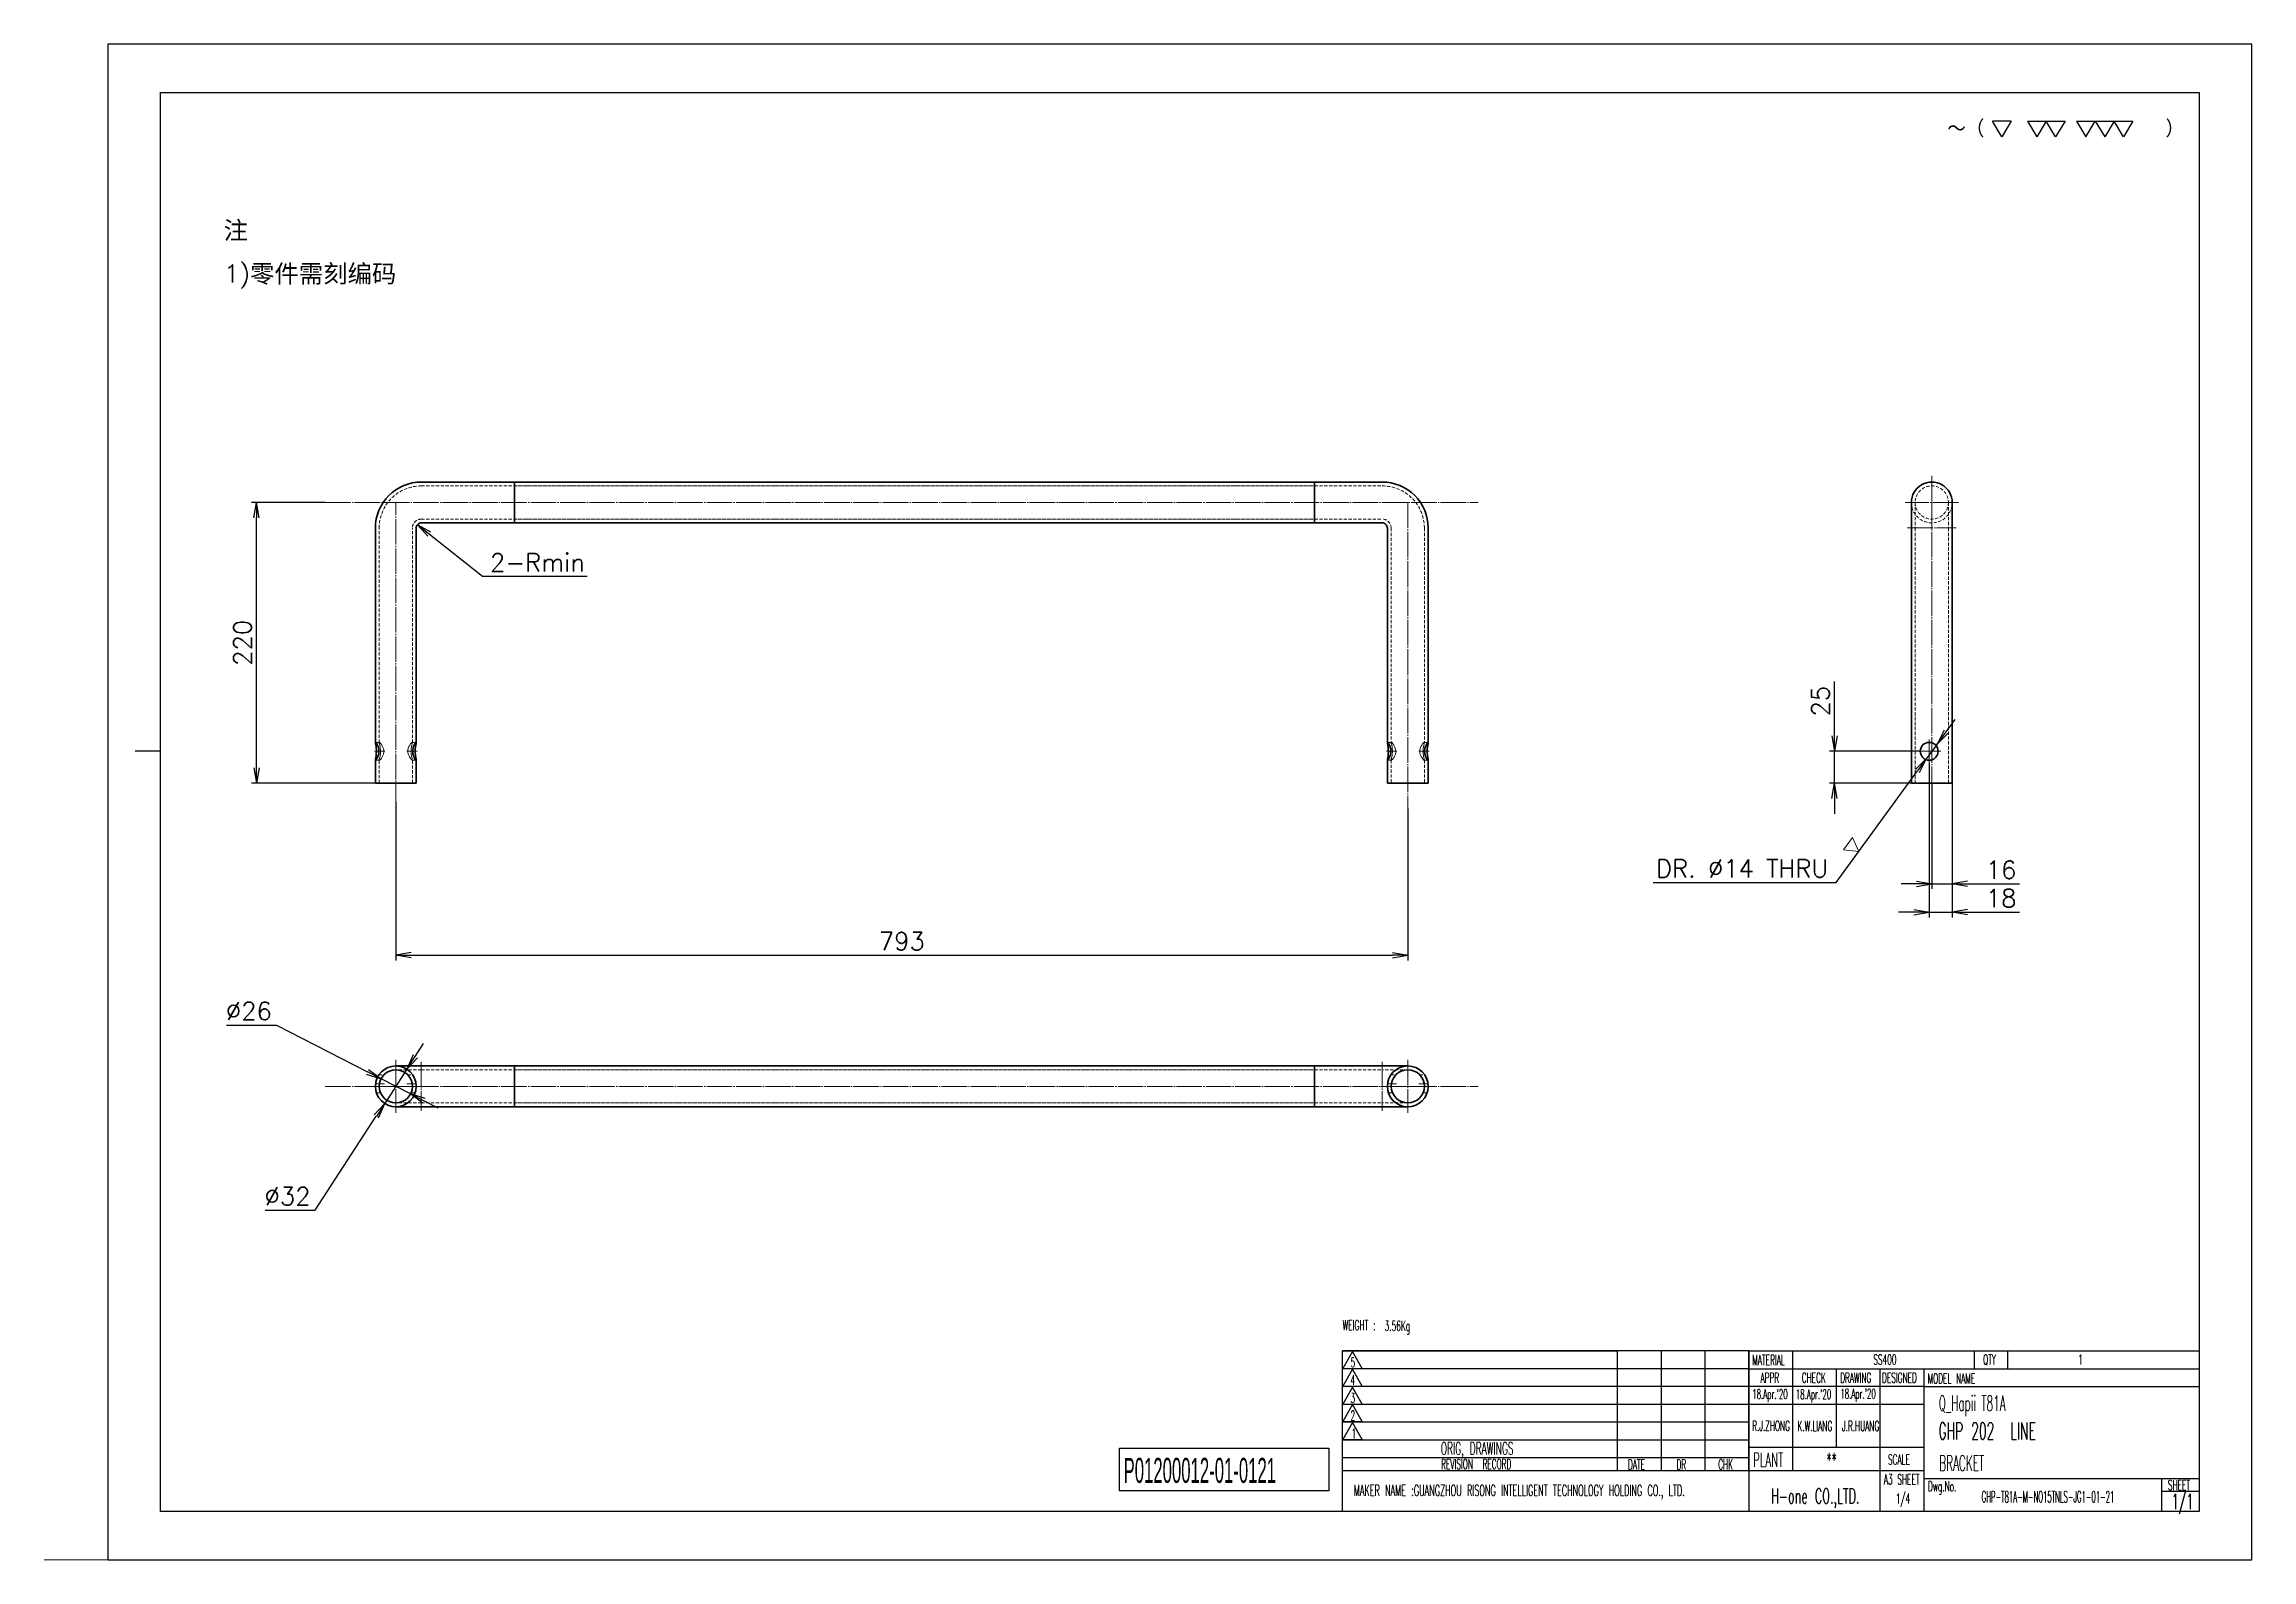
# Model space of a CAD drawing. Header units: millimetres. Extents: x -10155 to 20189, y -25550 to -22580.
# Drawn here: x 13940 to 15670, y -25548 to -24360 of the extents above; entities that cross this region are included whole.
import ezdxf
from ezdxf.enums import TextEntityAlignment as Align

# ---------------------------------------------------------------- set-up
doc = ezdxf.new("R2010")
doc.units = ezdxf.units.MM
doc.linetypes.add('CENTER-HOKUTO', pattern=[23, 20, -1, 1, -1])
doc.linetypes.add('HIDDEN-HOKUTO', pattern=[3.8, 2.5, -1.3])
for name, color, linetype in [('6', 2, 'Continuous'), ('title_frame', 7, 'Continuous'), ('word_dim', 253, 'Continuous')]:
    doc.layers.add(name, color=color, linetype=linetype)
for name, color, linetype, lineweight in [('AM_7', 2, 'CENTER-HOKUTO', 30), ('AM_HID', 1, 'HIDDEN-HOKUTO', 25), ('DIM', 3, 'Continuous', 20)]:
    doc.layers.add(name, color=color, linetype=linetype, lineweight=lineweight)
doc.styles.add('MX_NOTE_STANDARD', font='txt.shx', dxfattribs={"bigfont": 'bigfont.shx'})
doc.styles.get("Standard").update_dxf_attribs({"font": 'romans.shx', "bigfont": 'bigfont.shx'})
doc.dimstyles.new('HKT 1-4', dxfattribs={"dimscale": 4, "dimtxt": 3.5, "dimasz": 3, "dimexe": 1, "dimexo": 0, "dimgap": 1, "dimtad": 3, "dimdsep": 46, "dimtxsty": 'Standard', "dimblk1": 'OPEN', "dimblk2": 'OPEN', "dimsah": 1, "dimcen": 0, "dimclrd": 256, "dimclre": 256, "dimclrt": 3, "dimazin": 2, "dimtfac": 1, "dimtmove": 0, "dimatfit": 3, "dimldrblk": 'OPEN', "dimfxl": 0, "dimtolj": 1, "dimlwd": 25, "dimlwe": 25, "dimarcsym": 0})
doc.dimstyles.new('HKT 1-4$3', dxfattribs={"dimscale": 4, "dimtxt": 3.5, "dimasz": 3, "dimexe": 1, "dimexo": 0, "dimgap": 1, "dimtad": 3, "dimtoh": 1, "dimdsep": 46, "dimtxsty": 'Standard', "dimblk1": 'OPEN', "dimblk2": 'OPEN', "dimsah": 1, "dimcen": 0, "dimclrd": 256, "dimclre": 256, "dimclrt": 3, "dimazin": 2, "dimtfac": 1, "dimtmove": 0, "dimatfit": 3, "dimldrblk": 'OPEN', "dimfxl": 0, "dimtolj": 1, "dimlwd": 25, "dimlwe": 25, "dimarcsym": 0})
doc.dimstyles.new('HKT 1-4$4', dxfattribs={"dimscale": 4, "dimtxt": 3.5, "dimasz": 3, "dimexe": 1, "dimexo": 0, "dimgap": 1, "dimtad": 3, "dimtoh": 1, "dimdsep": 46, "dimtxsty": 'Standard', "dimblk1": 'OPEN', "dimblk2": 'OPEN', "dimsah": 1, "dimcen": 0, "dimclrd": 256, "dimclre": 256, "dimclrt": 3, "dimazin": 2, "dimtfac": 1, "dimtmove": 0, "dimatfit": 3, "dimldrblk": 'OPEN', "dimfxl": 0, "dimtolj": 1, "dimlwd": 25, "dimlwe": 25, "dimarcsym": 0})

msp = doc.modelspace()

# ---------------------------------------------------------------- texts
at = {"ltscale": 2, "char_height": 14, "attachment_point": 1}
for s, insert, width in [('{\\fSimSun|b0|i0|c134|p2;\\C3;注}', (14081.102, -24498.613), 41.45877), ('{\\Fromans,bigfont|c134;\\C3;1)\\fSimSun|b0|i0|c134|p2;零件需刻编码}', (14081.407, -24532.596), 387.62453)]:
    msp.add_mtext(s, dxfattribs=dict(at, insert=insert, width=width))
at = {"linetype": 'Continuous', "char_height": 12, "width": 203.6, "attachment_point": 4}
for s, insert in [('{\\W0.5;\\C3;Q_Hapii T81A}', (15425.054, -25426.98)), ('{\\W0.5;\\C3;BRACKET}', (15425.537, -25471.829))]:
    msp.add_mtext(s, dxfattribs=dict(at, insert=insert))
at = {"layer": 'title_frame', "color": 3, "style": 'MX_NOTE_STANDARD'}
for s, height, width, p in [('WEIGHT : ', 8, 0.5341, (14957.934, -25367.724)), ('3.56Kg', 8, 0.5341, (14990.782, -25368.264)), ('5', 7.672, 0.5341, (14964.178, -25396.709)), ('MATERIAL', 7.8912, 0.5341, (15279.026, -25394.979)), ('SS400', 7.8912, 0.5341, (15373.831, -25394.636)), ('QTY', 7.8912, 0.5341, (15459.83, -25394.636)), ('1', 7.891, 0.5341, (15534.341, -25394.636)), ('4', 7.672, 0.5341, (14964.178, -25410.619)), ('APPR', 7.8912, 0.5341, (15285.408, -25408.864)), ('CHECK', 7.8912, 0.5341, (15317.792, -25408.864)), ('DRAWING', 7.8912, 0.5341, (15347.87, -25408.864)), ("18.Apr.'20", 7.6, 0.5341, (15347.97, -25421.263)), ('DESIGNED', 7.8912, 0.5341, (15380.636, -25408.864)), ('MODEL NAME', 7.8912, 0.5341, (15416.349, -25409.465)), ('3', 7.672, 0.5341, (14964.178, -25424.737)), ('2', 7.672, 0.5341, (14964.178, -25438.389)), ("18.Apr.'20", 7.6, 0.5341, (15278.926, -25421.527)), ("18.Apr.'20", 7.6, 0.5341, (15313.039, -25421.701)), ('1', 7.672, 0.5341, (14964.963, -25452.508)), ('GHP 202  LINE', 13.2, 0.5341, (15424.901, -25453.257)), ('ORIG, DRAWINGS', 9.6448, 0.5341, (15034.932, -25465.182)), ('PLANT', 10.96, 0.5341, (15279.681, -25474.753)), ('**', 10.96, 0.5341, (15337.109, -25474.753)), ('SCALE', 7.8912, 0.5341, (15385.34, -25472.954)), ('REVISION  RECORD', 7.8912, 0.5341, (15035.132, -25476.535)), ('DATE', 7.8912, 0.5341, (15181.586, -25476.861)), ('DR', 7.8912, 0.5341, (15219.562, -25476.903)), ('CHK', 7.8912, 0.5341, (15252.269, -25476.769)), ('A3 SHEET', 7.8912, 0.5341, (15382.056, -25488.536)), ('MAKER NAME :GUANGZHOU RISONG INTELLIGENT TECHNOLOGY HOLDING CO., LTD.', 8.64, 0.5341, (14966.733, -25497.564)), ('H-one CO.,LTD.', 12, 0.5341, (15293.761, -25503.632)), ('1/4', 7.8912, 0.5341, (15391.462, -25503.554)), ('Dwg.No.', 7.8912, 0.5341, (15416.693, -25493.919)), ('GHP-T81A-M-NO15TNLS-JG1-01-21', 8.96, 0.441, (15458.704, -25502.682)), ('SHEET', 7.8912, 0.5341, (15604.697, -25492.983)), ('1/1', 12, 0.5341, (15607.564, -25507.927))]:
    msp.add_text(s, height=height, dxfattribs=dict(at, width=width)).set_placement(p)
at = {"layer": 'title_frame', "color": 3, "style": 'MX_NOTE_STANDARD', "width": 0.5341}
for s, p in [('R.J.ZHONG', (15293.665, -25449.004)), ('K.W.LIANG', (15328.045, -25449.089)), (' J.R.HUANG', (15361.963, -25449.076))]:
    msp.add_text(s, height=7.8912, dxfattribs=at).set_placement(p, align=Align.BOTTOM_CENTER)
at = {"layer": 'title_frame', "color": 3, "insert": (14786.305, -25467.735), "char_height": 19.6, "width": 32.88562, "attachment_point": 1, "style": 'MX_NOTE_STANDARD'}
msp.add_mtext('{\\f3 of 9 Barcode|b0|i0|c0|p82;\\W0.5;P01200012-01\\f3 of 9 Barcode|b0|i0|c134|p82;-0121}', dxfattribs=at)

# ---------------------------------------------------------------- blocks, each defined once
blk = doc.blocks.new('\\M+18E64\\M+18FE3\\M+182B0\\M+18B4C\\M+18D86\\M+18169\\M+197CE\\M+1816A')
at = {"layer": '6', "color": 3}
for p, q in [((5.64, -0.64), (4.7, 0.92)), ((6.58, 0.92), (4.7, 0.92)), ((6.58, 0.92), (5.64, -0.64)), ((8.19, 0.92), (11.96, 0.92)), ((8.19, 0.92), (9.14, -0.64)), ((10.08, 0.92), (9.14, -0.64)), ((11.02, -0.64), (10.08, 0.92)), ((11.96, 0.92), (11.02, -0.64)), ((13.09, 0.92), (14.98, 0.92)), ((13.09, 0.92), (14.04, -0.64)), ((14.04, -0.64), (14.98, 0.92)), ((14.98, 0.92), (18.74, 0.92)), ((14.98, 0.92), (15.92, -0.64)), ((16.86, 0.92), (15.92, -0.64)), ((17.8, -0.64), (16.86, 0.92)), ((18.74, 0.92), (17.8, -0.64))]:
    blk.add_line(p, q, dxfattribs=at)
at = {"color": 3}
blk.add_text('\\M+18160\\M+18169\\M+18140             \\M+1816A', height=1.68, dxfattribs=at).set_placement((0.19, -0.66))
blk = doc.blocks.new('_Open')
at = {"color": 0, "lineweight": -2}
for p, q in [((-1, 0.17), (0, 0)), ((-1, -0.17), (0, 0)), ((0, 0), (-1, 0))]:
    blk.add_line(p, q, dxfattribs=at)
blk = doc.blocks.new('*D639')
at = {"layer": 'DEFPOINTS', "color": 0, "ltscale": 2}
for p in [(14106.8, -24718.9), (14160.7, -24718.9), (14200, -24938.9)]:
    blk.add_point(p, dxfattribs=at)
at = {"layer": 'word_dim', "lineweight": 25, "ltscale": 2}
for p, q in [((14160.7, -24718.9), (14102.8, -24718.9)), ((14106.8, -24926.9), (14106.8, -24730.9)), ((14200, -24938.9), (14102.8, -24938.9))]:
    blk.add_line(p, q, dxfattribs=at)
at = {"layer": 'word_dim', "lineweight": 25, "ltscale": 2, "xscale": 12, "yscale": 12, "zscale": 12}
for p, rotation in [((14106.8, -24718.9), 90), ((14106.8, -24938.9), 270)]:
    blk.add_blockref('_Open', p, dxfattribs=dict(at, rotation=rotation))
at = {"layer": 'word_dim', "color": 3, "ltscale": 2, "insert": (14095.8, -24828.9), "char_height": 14, "attachment_point": 5, "rotation": 90}
blk.add_mtext('\\A1;220', dxfattribs=at)
blk = doc.blocks.new('*D640')
at = {"layer": 'DEFPOINTS', "color": 0, "ltscale": 2}
for p in [(14216, -24953.6), (15009, -24958.9), (15009, -25073.8)]:
    blk.add_point(p, dxfattribs=at)
at = {"layer": 'word_dim', "lineweight": 25, "ltscale": 2}
for p, q in [((14216, -24953.6), (14216, -25077.8)), ((15009, -24958.9), (15009, -25077.8)), ((14228, -25073.8), (14997, -25073.8))]:
    blk.add_line(p, q, dxfattribs=at)
at = {"layer": 'word_dim', "lineweight": 25, "ltscale": 2, "xscale": 12, "yscale": 12, "zscale": 12, "rotation": 180}
blk.add_blockref('_Open', (14216, -25073.8), dxfattribs=at)
at = {"layer": 'word_dim', "lineweight": 25, "ltscale": 2, "xscale": 12, "yscale": 12, "zscale": 12}
blk.add_blockref('_Open', (15009, -25073.8), dxfattribs=at)
at = {"layer": 'word_dim', "color": 3, "ltscale": 2, "insert": (14612.5, -25062.8), "char_height": 14, "attachment_point": 5}
blk.add_mtext('\\A1;793', dxfattribs=at)
blk = doc.blocks.new('*D641')
at = {"layer": 'DEFPOINTS', "color": 0, "ltscale": 2}
for p in [(14232.9, -24736.4), (14236, -24738.9)]:
    blk.add_point(p, dxfattribs=at)
at = {"layer": 'word_dim', "lineweight": 25, "ltscale": 2}
for p, q in [((14284, -24776.9), (14242.3, -24743.9)), ((14366, -24776.9), (14284, -24776.9))]:
    blk.add_line(p, q, dxfattribs=at)
at = {"layer": 'word_dim', "lineweight": 25, "ltscale": 2, "xscale": 12, "yscale": 12, "zscale": 12, "rotation": 141.6277046154885}
blk.add_blockref('_Open', (14232.9, -24736.4), dxfattribs=at)
at = {"layer": 'word_dim', "color": 3, "ltscale": 2, "insert": (14327, -24765.9), "char_height": 14, "attachment_point": 5}
blk.add_mtext('\\A1;{\\Fromans,bigfont|c134;2-Rmin}', dxfattribs=at)
blk = doc.blocks.new('*D642')
at = {"layer": 'DEFPOINTS', "color": 0, "ltscale": 2}
for p in [(15343.4, -24913.9), (15410.5, -24913.9), (15403.6, -24938.9)]:
    blk.add_point(p, dxfattribs=at)
at = {"layer": 'word_dim', "lineweight": 25, "ltscale": 2}
for p, q in [((15343.4, -24901.9), (15343.4, -24859.3)), ((15410.5, -24913.9), (15339.4, -24913.9)), ((15343.4, -24938.9), (15343.4, -24913.9)), ((15403.6, -24938.9), (15339.4, -24938.9)), ((15343.4, -24950.9), (15343.4, -24962.9))]:
    blk.add_line(p, q, dxfattribs=at)
at = {"layer": 'word_dim', "lineweight": 25, "ltscale": 2, "xscale": 12, "yscale": 12, "zscale": 12}
for p, rotation in [((15343.4, -24913.9), 270), ((15343.4, -24938.9), 90)]:
    blk.add_blockref('_Open', p, dxfattribs=dict(at, rotation=rotation))
at = {"layer": 'word_dim', "color": 3, "ltscale": 2, "insert": (15332.4, -24874.6), "char_height": 14, "attachment_point": 5, "rotation": 90}
blk.add_mtext('\\A1;25', dxfattribs=at)
blk = doc.blocks.new('*D643')
at = {"layer": 'DEFPOINTS', "color": 0, "ltscale": 2}
for p in [(15419.6, -24938.9), (15435.6, -24938.9), (15435.6, -25017.8)]:
    blk.add_point(p, dxfattribs=at)
at = {"layer": 'word_dim', "lineweight": 25, "ltscale": 2}
for p, q in [((15419.6, -24938.9), (15419.6, -25021.8)), ((15435.6, -24938.9), (15435.6, -25021.8)), ((15407.6, -25017.8), (15395.6, -25017.8)), ((15419.6, -25017.8), (15435.6, -25017.8)), ((15447.6, -25017.8), (15488.3, -25017.8))]:
    blk.add_line(p, q, dxfattribs=at)
at = {"layer": 'word_dim', "lineweight": 25, "ltscale": 2, "xscale": 12, "yscale": 12, "zscale": 12}
blk.add_blockref('_Open', (15419.6, -25017.8), dxfattribs=at)
at = {"layer": 'word_dim', "lineweight": 25, "ltscale": 2, "xscale": 12, "yscale": 12, "zscale": 12, "rotation": 180}
blk.add_blockref('_Open', (15435.6, -25017.8), dxfattribs=at)
at = {"layer": 'word_dim', "color": 3, "ltscale": 2, "insert": (15474, -25006.8), "char_height": 14, "attachment_point": 5}
blk.add_mtext('\\A1;16', dxfattribs=at)
blk = doc.blocks.new('*D644')
at = {"layer": 'DEFPOINTS', "color": 0, "ltscale": 2}
for p in [(15423.8, -24908.3), (15415.5, -24919.6)]:
    blk.add_point(p, dxfattribs=at)
at = {"layer": 'word_dim', "lineweight": 25, "ltscale": 2}
for p, q in [((15430.8, -24898.6), (15437.9, -24888.9)), ((15423.8, -24908.3), (15415.5, -24919.6)), ((15344.7, -25016.8), (15408.5, -24929.3)), ((15201.2, -25016.8), (15344.7, -25016.8))]:
    blk.add_line(p, q, dxfattribs=at)
at = {"layer": 'word_dim', "lineweight": 25, "ltscale": 2, "xscale": 12, "yscale": 12, "zscale": 12}
for p, rotation in [((15423.8, -24908.3), 233.9247695812027), ((15415.5, -24919.6), 53.92476958120264)]:
    blk.add_blockref('_Open', p, dxfattribs=dict(at, rotation=rotation))
at = {"layer": 'word_dim', "color": 3, "ltscale": 2, "insert": (15271, -25005.8), "char_height": 14, "attachment_point": 5}
blk.add_mtext('\\A1;DR. {\\Fromans,bigfont|c134;∅14} THRU ', dxfattribs=at)
blk = doc.blocks.new('*D645')
at = {"layer": 'DEFPOINTS', "color": 0, "ltscale": 2}
for p in [(14224.7, -25163.1), (14207.3, -25190)]:
    blk.add_point(p, dxfattribs=at)
at = {"layer": 'word_dim', "lineweight": 25, "ltscale": 2}
for p, q in [((14231.2, -25153.1), (14237.8, -25143)), ((14224.7, -25163.1), (14207.3, -25190)), ((14152.9, -25273.7), (14200.7, -25200)), ((14113.5, -25273.7), (14152.9, -25273.7))]:
    blk.add_line(p, q, dxfattribs=at)
at = {"layer": 'word_dim', "lineweight": 25, "ltscale": 2, "xscale": 12, "yscale": 12, "zscale": 12}
for p, rotation in [((14224.7, -25163.1), 236.9849350761664), ((14207.3, -25190), 56.98493507616644)]:
    blk.add_blockref('_Open', p, dxfattribs=dict(at, rotation=rotation))
at = {"layer": 'word_dim', "color": 3, "ltscale": 2, "insert": (14131.2, -25262.7), "char_height": 14, "attachment_point": 5}
blk.add_mtext('\\A1;∅32', dxfattribs=at)
blk = doc.blocks.new('*D646')
at = {"layer": 'DEFPOINTS', "color": 0, "ltscale": 2}
for p in [(14204.4, -25170.6), (14227.5, -25182.5)]:
    blk.add_point(p, dxfattribs=at)
at = {"layer": 'word_dim', "lineweight": 25, "ltscale": 2}
for p, q in [((14083.3, -25128.5), (14122.6, -25128.5)), ((14122.6, -25128.5), (14193.8, -25165.1)), ((14227.5, -25182.5), (14204.4, -25170.6)), ((14238.2, -25188), (14248.9, -25193.5))]:
    blk.add_line(p, q, dxfattribs=at)
at = {"layer": 'word_dim', "lineweight": 25, "ltscale": 2, "xscale": 12, "yscale": 12, "zscale": 12}
for p, rotation in [((14204.4, -25170.6), 332.7633215339548), ((14227.5, -25182.5), 152.7633215339548)]:
    blk.add_blockref('_Open', p, dxfattribs=dict(at, rotation=rotation))
at = {"layer": 'word_dim', "color": 3, "ltscale": 2, "insert": (14100.9, -25117.5), "char_height": 14, "attachment_point": 5}
blk.add_mtext('\\A1;∅26', dxfattribs=at)
blk = doc.blocks.new('*D674')
at = {"layer": 'DEFPOINTS', "color": 0, "ltscale": 2}
for p in [(15417.6, -24923), (15435.6, -24936.2), (15435.6, -25040.1)]:
    blk.add_point(p, dxfattribs=at)
at = {"layer": 'word_dim', "lineweight": 25, "ltscale": 2}
for p, q in [((15417.6, -24923), (15417.6, -25044.1)), ((15435.6, -24936.2), (15435.6, -25044.1)), ((15405.6, -25040.1), (15393.6, -25040.1)), ((15417.6, -25040.1), (15435.6, -25040.1)), ((15447.6, -25040.1), (15488.3, -25040.1))]:
    blk.add_line(p, q, dxfattribs=at)
at = {"layer": 'word_dim', "lineweight": 25, "ltscale": 2, "xscale": 12, "yscale": 12, "zscale": 12}
blk.add_blockref('_Open', (15417.6, -25040.1), dxfattribs=at)
at = {"layer": 'word_dim', "lineweight": 25, "ltscale": 2, "xscale": 12, "yscale": 12, "zscale": 12, "rotation": 180}
blk.add_blockref('_Open', (15435.6, -25040.1), dxfattribs=at)
at = {"layer": 'word_dim', "color": 3, "ltscale": 2, "insert": (15474, -25029.1), "char_height": 14, "attachment_point": 5}
blk.add_mtext('\\A1;18', dxfattribs=at)

# ---------------------------------------------------------------- dimensions: what is measured, and where the dimension line sits
at = {"layer": 'word_dim', "ltscale": 2}
for base, p1, p2, picture, middle in [((14106.822, -24718.917), (14199.99, -24938.917), (14160.69, -24718.917), '*D639', (14095.822, -24828.917)), ((15343.406, -24913.917), (15403.64, -24938.917), (15410.54, -24913.917), '*D642', (15332.406, -24874.583))]:
    dim = msp.add_linear_dim(base=base, p1=p1, p2=p2, angle=90, dimstyle='HKT 1-4', dxfattribs=at)
    dim.commit()
    dim.dimension.update_dxf_attribs({"geometry": picture, "text_midpoint": middle})
dim = msp.add_radius_dim(center=(14235.99, -24738.917), mpoint=(14232.854, -24736.434), text='{\\Fromans,bigfont|c134;2-Rmin}', dimstyle='HKT 1-4$4', override={"dimtmove": 1}, dxfattribs=at)
dim.commit()
dim.dimension.update_dxf_attribs({"geometry": '*D641', "text_midpoint": (14284.019, -24776.946), "dimtype": 164})
dim = msp.add_diameter_dim_2p(p1=(15423.762, -24908.259), p2=(15415.518, -24919.575), text='DR. {\\Fromans,bigfont|c134;<>} THRU ', dimstyle='HKT 1-4$3', dxfattribs=at)
dim.commit()
dim.dimension.update_dxf_attribs({"geometry": '*D644', "text_midpoint": (15270.966, -25016.78), "dimtype": 163})
for base, p1, p2, picture, middle in [((15435.64, -25040.064), (15417.64, -24923.017), (15435.64, -24936.232), '*D674', (15473.973, -25029.064)), ((15435.64, -25017.784), (15419.64, -24938.917), (15435.64, -24938.917), '*D643', (15473.973, -25006.784)), ((15008.99, -25073.807), (14215.99, -24953.641), (15008.99, -24958.917), '*D640', (14612.49, -25062.807))]:
    dim = msp.add_linear_dim(base=base, p1=p1, p2=p2, dimstyle='HKT 1-4', dxfattribs=at)
    dim.commit()
    dim.dimension.update_dxf_attribs({"geometry": picture, "text_midpoint": middle})
for p1, p2, picture, middle in [((14227.548, -25182.509), (14204.431, -25170.61), '*D646', (14100.933, -25128.488)), ((14224.707, -25163.143), (14207.272, -25189.976), '*D645', (14131.195, -25273.713))]:
    dim = msp.add_diameter_dim_2p(p1=p1, p2=p2, dimstyle='HKT 1-4$3', dxfattribs=at)
    dim.commit()
    dim.dimension.update_dxf_attribs({"geometry": picture, "text_midpoint": middle, "dimtype": 163})

# ---------------------------------------------------------------- linework, layer by layer
at = {"color": 7, "lineweight": 35}
for p, q in [((14235.99, -24702.917), (14935.99, -24702.917)), ((14308.99, -24702.917), (14988.99, -24702.917)), ((15403.64, -24718.917), (15403.64, -24738.917)), ((15435.64, -24718.917), (15435.64, -24738.917)), ((15435.64, -24718.917), (15435.64, -24738.917)), ((14199.99, -24907.209), (14199.99, -24738.917)), ((14231.99, -24907.208), (14231.99, -24738.917)), ((14235.99, -24734.917), (14935.99, -24734.917)), ((14308.99, -24734.917), (14988.99, -24734.917)), ((14992.99, -24738.917), (14992.99, -24907.209)), ((15024.99, -24738.917), (15024.99, -24907.208)), ((15403.64, -24738.917), (15403.64, -24880.365)), ((15435.64, -24738.917), (15435.64, -24938.917)), ((15435.64, -24938.917), (15435.64, -24738.917)), ((15403.64, -24880.365), (15403.64, -24938.917)), ((15403.64, -24938.917), (15435.64, -24938.917)), ((14235.99, -25160.56), (14215.99, -25160.56)), ((14235.99, -25160.56), (14935.99, -25160.56)), ((14308.99, -25160.56), (14988.99, -25160.56)), ((14308.99, -25192.56), (14308.99, -25160.56)), ((14935.99, -25192.56), (14935.99, -25160.56)), ((15008.99, -25160.56), (14988.99, -25160.56)), ((14235.99, -25192.56), (14215.99, -25192.56)), ((14235.99, -25192.56), (14935.99, -25192.56)), ((14308.99, -25192.56), (14988.99, -25192.56)), ((15008.99, -25192.56), (14988.99, -25192.56))]:
    msp.add_line(p, q, dxfattribs=at)
at = {"color": 7, "lineweight": 35, "ltscale": 0.4}
for p, q in [((14308.99, -24718.917), (14308.99, -24702.917)), ((14935.99, -24718.917), (14935.99, -24702.917)), ((14308.99, -24734.917), (14308.99, -24718.917)), ((14935.99, -24734.917), (14935.99, -24718.917)), ((14215.99, -24938.917), (14199.99, -24938.917)), ((14231.99, -24938.917), (14215.99, -24938.917)), ((14992.99, -24938.917), (15008.99, -24938.917)), ((15008.99, -24938.917), (15024.99, -24938.917))]:
    msp.add_line(p, q, dxfattribs=at)
at = {"color": 7, "lineweight": 35, "ltscale": 0.457294}
msp.add_line((14199.99, -24938.917), (14199.99, -24920.625), dxfattribs=at)
at = {"color": 7, "lineweight": 35, "ltscale": 0.457297}
for p, q in [((14231.99, -24938.917), (14231.99, -24920.625)), ((15024.99, -24920.625), (15024.99, -24938.917))]:
    msp.add_line(p, q, dxfattribs=at)
at = {"color": 7, "lineweight": 35, "ltscale": 0.4573}
msp.add_line((14992.99, -24920.625), (14992.99, -24938.917), dxfattribs=at)
at = {"linetype": 'Continuous'}
msp.add_line((15413.537, -25411.829), (15629.137, -25411.829), dxfattribs=at)
at = {"color": 7, "lineweight": 35}
for points in [[(14200.116, -24906.917), (14200.077, -24906.925), (14200.044, -24906.95), (14200.014, -24907.008), (14199.99, -24907.209)], [(14199.99, -24907.209), (14200.036, -24907.701), (14200.109, -24908.138), (14200.31, -24909.212), (14200.536, -24910.561)], [(14199.99, -24920.625), (14200.034, -24920.151), (14200.102, -24919.733), (14200.294, -24918.706), (14200.522, -24917.363), (14200.621, -24916.634), (14200.733, -24915.49), (14200.782, -24914.564), (14200.789, -24913.629), (14200.756, -24912.698), (14200.685, -24911.783), (14200.536, -24910.561)], [(14202.217, -24917.273), (14202.414, -24916.593), (14202.574, -24915.882), (14202.68, -24915.205), (14202.744, -24914.513), (14202.753, -24913.52), (14202.668, -24912.536), (14202.497, -24911.582), (14202.328, -24910.925), (14202.128, -24910.297), (14201.664, -24909.149), (14201.161, -24908.178), (14200.842, -24907.668), (14200.55, -24907.272), (14200.288, -24907), (14200.184, -24906.934), (14200.116, -24906.917)], [(14229.762, -24917.273), (14229.565, -24916.593), (14229.406, -24915.881), (14229.299, -24915.203), (14229.236, -24914.511), (14229.226, -24913.518), (14229.311, -24912.534), (14229.483, -24911.579), (14229.655, -24910.913), (14229.858, -24910.277), (14230.331, -24909.116), (14230.885, -24908.065), (14231.404, -24907.302), (14231.588, -24907.093), (14231.745, -24906.962), (14231.828, -24906.922), (14231.865, -24906.917)], [(14231.99, -24920.625), (14231.946, -24920.151), (14231.877, -24919.732), (14231.685, -24918.705), (14231.457, -24917.362), (14231.358, -24916.634), (14231.246, -24915.49), (14231.189, -24913.818), (14231.261, -24912.149), (14231.444, -24910.561)], [(14231.99, -24907.208), (14231.943, -24907.701), (14231.87, -24908.138), (14231.67, -24909.212), (14231.444, -24910.561)], [(14231.865, -24906.917), (14231.903, -24906.925), (14231.935, -24906.95), (14231.966, -24907.008), (14231.99, -24907.208)], [(14993.116, -24906.917), (14993.044, -24906.95), (14993.014, -24907.008), (14992.99, -24907.209)], [(14992.99, -24907.209), (14993.036, -24907.701), (14993.109, -24908.139), (14993.309, -24909.211), (14993.536, -24910.561)], [(14992.99, -24920.625), (14993.034, -24920.151), (14993.102, -24919.733), (14993.294, -24918.706), (14993.522, -24917.363), (14993.621, -24916.633), (14993.734, -24915.49), (14993.782, -24914.563), (14993.788, -24913.628), (14993.756, -24912.697), (14993.685, -24911.783), (14993.536, -24910.561)], [(14995.217, -24917.273), (14995.41, -24916.613), (14995.566, -24915.925), (14995.706, -24914.974), (14995.76, -24914.001), (14995.722, -24913.024), (14995.633, -24912.293), (14995.496, -24911.582), (14995.326, -24910.915), (14995.122, -24910.279), (14994.649, -24909.116), (14994.095, -24908.066), (14993.577, -24907.303), (14993.391, -24907.093), (14993.236, -24906.962), (14993.151, -24906.922), (14993.116, -24906.917)], [(15022.762, -24917.273), (15022.565, -24916.593), (15022.406, -24915.881), (15022.299, -24915.203), (15022.236, -24914.511), (15022.226, -24913.518), (15022.311, -24912.534), (15022.483, -24911.579), (15022.655, -24910.913), (15022.858, -24910.277), (15023.33, -24909.116), (15023.885, -24908.065), (15024.404, -24907.302), (15024.588, -24907.093), (15024.745, -24906.962), (15024.828, -24906.922), (15024.865, -24906.917)], [(15024.99, -24920.625), (15024.946, -24920.151), (15024.877, -24919.732), (15024.685, -24918.705), (15024.457, -24917.362), (15024.358, -24916.634), (15024.246, -24915.49), (15024.189, -24913.818), (15024.261, -24912.149), (15024.444, -24910.561)], [(15024.99, -24907.208), (15024.943, -24907.701), (15024.87, -24908.138), (15024.67, -24909.212), (15024.444, -24910.561)], [(15024.865, -24906.917), (15024.903, -24906.925), (15024.935, -24906.95), (15024.966, -24907.008), (15024.99, -24907.208)], [(14200.116, -24920.917), (14200.077, -24920.909), (14200.044, -24920.884), (14200.014, -24920.826), (14199.99, -24920.625)], [(14202.217, -24917.273), (14201.943, -24918.034), (14201.641, -24918.734), (14201.318, -24919.376), (14200.994, -24919.933), (14200.688, -24920.386), (14200.417, -24920.713), (14200.218, -24920.882), (14200.14, -24920.914), (14200.116, -24920.917)], [(14229.762, -24917.273), (14230.151, -24918.314), (14230.585, -24919.232), (14231.026, -24919.996), (14231.428, -24920.561), (14231.603, -24920.755), (14231.75, -24920.876), (14231.83, -24920.912), (14231.865, -24920.917)], [(14231.865, -24920.917), (14231.903, -24920.909), (14231.935, -24920.884), (14231.966, -24920.826), (14231.99, -24920.625)], [(14993.115, -24920.916), (14993.076, -24920.908), (14993.044, -24920.883), (14993.014, -24920.825), (14992.99, -24920.625)], [(14995.217, -24917.273), (14994.763, -24918.465), (14994.257, -24919.486), (14993.76, -24920.285), (14993.497, -24920.625), (14993.278, -24920.842), (14993.161, -24920.908), (14993.115, -24920.916)], [(15022.762, -24917.273), (15023.151, -24918.314), (15023.585, -24919.232), (15024.026, -24919.996), (15024.428, -24920.561), (15024.603, -24920.755), (15024.75, -24920.876), (15024.83, -24920.912), (15024.865, -24920.917)], [(15024.865, -24920.917), (15024.903, -24920.909), (15024.935, -24920.884), (15024.966, -24920.826), (15024.99, -24920.625)]]:
    msp.add_lwpolyline(points, dxfattribs=at)
for centre, radius in [((15417.64, -24913.917), 7), ((14215.99, -25176.56), 16), ((14215.99, -25176.56), 13), ((15008.99, -25176.56), 16), ((15008.99, -25176.56), 13)]:
    msp.add_circle(centre, radius, dxfattribs=at)
for centre, radius, start, end in [((14235.99, -24738.917), 36, 90.000003, 180.000005), ((14988.99, -24738.917), 36, 0, 90.000003), ((15419.64, -24718.917), 16, 0, 180.000005), ((15419.64, -24718.917), 16, 0, 180.000005), ((14235.99, -24738.917), 4, 90.000003, 180.000005), ((14988.99, -24738.917), 4, 0, 90.000003)]:
    msp.add_arc(centre, radius, start, end, dxfattribs=at)
at = {"layer": 'AM_7', "lineweight": 13}
for p, q in [((15419.64, -24698.117), (15419.64, -24739.717)), ((14160.69, -24718.917), (15064.289, -24718.917)), ((14215.99, -24958.917), (14215.99, -24718.917)), ((15008.99, -24718.917), (15008.99, -24958.917)), ((15440.44, -24718.917), (15398.84, -24718.917)), ((15419.64, -24718.917), (15419.64, -24958.917)), ((15400.44, -24738.917), (15438.84, -24738.917)), ((15417.64, -24904.817), (15417.64, -24923.017)), ((14199.247, -24913.917), (14207.31, -24913.917)), ((14224.669, -24913.917), (14232.732, -24913.917)), ((14992.247, -24913.917), (15000.31, -24913.917)), ((15017.669, -24913.917), (15025.733, -24913.917)), ((15426.74, -24913.917), (15408.539, -24913.917)), ((14215.99, -25155.76), (14215.99, -25197.36)), ((14235.99, -25157.36), (14235.99, -25195.76)), ((14988.99, -25157.36), (14988.99, -25195.76)), ((15008.99, -25155.76), (15008.99, -25197.36)), ((14160.69, -25176.56), (15064.289, -25176.56)), ((14236.789, -25176.56), (14195.19, -25176.56)), ((14199.928, -25174.56), (14207.216, -25174.56)), ((14224.763, -25174.56), (14232.051, -25174.56)), ((15029.789, -25176.56), (14988.19, -25176.56)), ((14992.928, -25174.56), (15000.216, -25174.56)), ((15017.763, -25174.56), (15025.051, -25174.56))]:
    msp.add_line(p, q, dxfattribs=at)
at = {"layer": 'AM_HID', "color": 1, "lineweight": 13}
for p, q in [((14235.99, -24705.917), (14935.99, -24705.917)), ((14308.99, -24705.917), (14988.99, -24705.917)), ((15403.64, -24718.917), (15403.64, -24738.917)), ((15406.64, -24718.917), (15406.64, -24738.917)), ((15406.64, -24718.917), (15406.64, -24738.917)), ((15432.64, -24718.917), (15432.64, -24738.917)), ((15432.64, -24718.917), (15432.64, -24738.917)), ((14202.99, -24907.209), (14202.99, -24738.917)), ((14228.99, -24907.209), (14228.99, -24738.917)), ((14235.99, -24731.917), (14935.99, -24731.917)), ((14308.99, -24731.917), (14988.99, -24731.917)), ((14995.99, -24738.917), (14995.99, -24907.209)), ((15021.99, -24738.917), (15021.99, -24907.209)), ((15403.64, -24938.917), (15403.64, -24738.917)), ((15406.64, -24738.917), (15406.64, -24883.534)), ((15406.64, -24938.917), (15406.64, -24738.917)), ((15432.64, -24738.917), (15432.64, -24938.917)), ((15432.64, -24938.917), (15432.64, -24738.917)), ((15406.64, -24883.534), (15406.64, -24938.917)), ((14200.116, -24906.917), (14203.145, -24906.917)), ((14228.835, -24906.917), (14231.865, -24906.917)), ((14993.116, -24906.917), (14996.145, -24906.917)), ((15021.835, -24906.917), (15024.865, -24906.917)), ((14200.116, -24920.917), (14203.145, -24920.917)), ((14202.99, -24938.917), (14202.99, -24920.625)), ((14228.835, -24920.917), (14231.865, -24920.917)), ((14228.99, -24938.917), (14228.99, -24920.625)), ((14993.116, -24920.917), (14996.145, -24920.917)), ((14995.99, -24920.625), (14995.99, -24938.917)), ((15021.835, -24920.917), (15024.865, -24920.917)), ((15021.99, -24920.625), (15021.99, -24938.917)), ((14202.761, -25167.56), (14206.609, -25167.56)), ((14235.99, -25163.56), (14215.99, -25163.56)), ((14225.37, -25167.56), (14229.218, -25167.56)), ((14235.99, -25163.56), (14935.99, -25163.56)), ((14308.99, -25163.56), (14988.99, -25163.56)), ((15008.99, -25163.56), (14988.99, -25163.56)), ((14995.761, -25167.56), (14999.609, -25167.56)), ((15018.37, -25167.56), (15022.218, -25167.56)), ((14200.791, -25181.56), (14203.99, -25181.56)), ((14227.99, -25181.56), (14231.189, -25181.56)), ((14993.791, -25181.56), (14996.99, -25181.56)), ((15020.99, -25181.56), (15024.189, -25181.56)), ((14235.99, -25189.56), (14215.99, -25189.56)), ((14235.99, -25189.56), (14935.99, -25189.56)), ((14308.99, -25189.56), (14988.99, -25189.56)), ((15008.99, -25189.56), (14988.99, -25189.56))]:
    msp.add_line(p, q, dxfattribs=at)
for points in [[(14203.145, -24906.917), (14203.058, -24906.949), (14203.019, -24907.007), (14202.99, -24907.208)], [(14202.99, -24907.208), (14203.047, -24907.703), (14203.137, -24908.141), (14203.386, -24909.214), (14203.667, -24910.561)], [(14202.99, -24920.625), (14203.044, -24920.15), (14203.129, -24919.73), (14203.367, -24918.703), (14203.647, -24917.383), (14203.891, -24915.747), (14203.966, -24914.8), (14203.99, -24913.903), (14203.965, -24913.006), (14203.853, -24911.754), (14203.667, -24910.561)], [(14205.856, -24917.273), (14206.074, -24916.737), (14206.263, -24916.176), (14206.417, -24915.594), (14206.53, -24914.995), (14206.608, -24914.064), (14206.59, -24913.393), (14206.512, -24912.729), (14206.379, -24912.08), (14206.199, -24911.452), (14205.961, -24910.809), (14205.69, -24910.199), (14205.074, -24909.079), (14204.366, -24908.051), (14203.714, -24907.298), (14203.486, -24907.092), (14203.293, -24906.962), (14203.145, -24906.917)], [(14226.123, -24917.273), (14225.906, -24916.737), (14225.716, -24916.176), (14225.562, -24915.594), (14225.45, -24914.995), (14225.372, -24914.063), (14225.389, -24913.392), (14225.467, -24912.728), (14225.6, -24912.079), (14225.781, -24911.451), (14226.019, -24910.808), (14226.29, -24910.198), (14226.905, -24909.081), (14227.613, -24908.054), (14227.951, -24907.637), (14228.264, -24907.3), (14228.493, -24907.092), (14228.686, -24906.962), (14228.835, -24906.917)], [(14228.99, -24920.624), (14228.935, -24920.149), (14228.85, -24919.73), (14228.613, -24918.703), (14228.332, -24917.383), (14228.088, -24915.745), (14228.013, -24914.797), (14227.99, -24913.902), (14228.014, -24913.007), (14228.126, -24911.754), (14228.312, -24910.561)], [(14228.99, -24907.208), (14228.933, -24907.702), (14228.842, -24908.14), (14228.593, -24909.214), (14228.312, -24910.561)], [(14228.835, -24906.917), (14228.922, -24906.949), (14228.96, -24907.007), (14228.99, -24907.208)], [(14996.145, -24906.917), (14996.057, -24906.949), (14996.019, -24907.008), (14995.99, -24907.209)], [(14995.99, -24907.209), (14996.047, -24907.703), (14996.137, -24908.142), (14996.386, -24909.215), (14996.667, -24910.561)], [(14995.99, -24920.625), (14996.044, -24920.149), (14996.129, -24919.729), (14996.368, -24918.701), (14996.648, -24917.382), (14996.891, -24915.745), (14996.966, -24914.798), (14996.99, -24913.902), (14996.965, -24913.006), (14996.853, -24911.754), (14996.667, -24910.561)], [(14998.856, -24917.273), (14999.074, -24916.737), (14999.263, -24916.176), (14999.417, -24915.595), (14999.53, -24914.995), (14999.608, -24914.064), (14999.59, -24913.393), (14999.512, -24912.729), (14999.379, -24912.08), (14999.199, -24911.452), (14998.961, -24910.809), (14998.689, -24910.198), (14998.074, -24909.079), (14997.366, -24908.051), (14996.714, -24907.298), (14996.486, -24907.092), (14996.293, -24906.962), (14996.145, -24906.917)], [(15019.123, -24917.273), (15018.906, -24916.737), (15018.716, -24916.176), (15018.562, -24915.594), (15018.45, -24914.994), (15018.372, -24914.062), (15018.389, -24913.392), (15018.467, -24912.728), (15018.6, -24912.079), (15018.781, -24911.452), (15019.018, -24910.81), (15019.288, -24910.202), (15019.893, -24909.099), (15020.528, -24908.165), (15021.081, -24907.49), (15021.548, -24907.05), (15021.754, -24906.932), (15021.835, -24906.917)], [(15021.99, -24920.624), (15021.935, -24920.149), (15021.85, -24919.73), (15021.613, -24918.703), (15021.332, -24917.383), (15021.088, -24915.745), (15021.013, -24914.797), (15020.99, -24913.902), (15021.014, -24913.007), (15021.126, -24911.754), (15021.312, -24910.561)], [(15021.99, -24907.208), (15021.932, -24907.702), (15021.842, -24908.14), (15021.593, -24909.214), (15021.312, -24910.561)], [(15021.835, -24906.917), (15021.922, -24906.949), (15021.96, -24907.007), (15021.99, -24907.208)], [(14203.145, -24920.917), (14203.057, -24920.884), (14203.019, -24920.826), (14202.99, -24920.625)], [(14205.856, -24917.273), (14205.337, -24918.307), (14204.774, -24919.217), (14204.211, -24919.978), (14203.7, -24920.55), (14203.477, -24920.749), (14203.289, -24920.874), (14203.145, -24920.917)], [(14226.123, -24917.273), (14226.624, -24918.277), (14227.17, -24919.164), (14227.716, -24919.913), (14228.095, -24920.358), (14228.431, -24920.69), (14228.703, -24920.88), (14228.835, -24920.917)], [(14228.835, -24920.917), (14228.922, -24920.884), (14228.96, -24920.826), (14228.99, -24920.624)], [(14996.145, -24920.917), (14996.057, -24920.884), (14996.019, -24920.826), (14995.99, -24920.625)], [(14998.856, -24917.273), (14998.566, -24917.884), (14998.253, -24918.455), (14997.599, -24919.467), (14996.967, -24920.266), (14996.634, -24920.612), (14996.355, -24920.836), (14996.205, -24920.908), (14996.145, -24920.917)], [(15019.123, -24917.273), (15019.624, -24918.277), (15020.17, -24919.164), (15020.716, -24919.913), (15021.095, -24920.358), (15021.431, -24920.69), (15021.703, -24920.88), (15021.835, -24920.917)], [(15021.835, -24920.917), (15021.922, -24920.884), (15021.96, -24920.826), (15021.99, -24920.624)]]:
    msp.add_lwpolyline(points, dxfattribs=at)
msp.add_circle((15419.64, -24718.917), 13, dxfattribs=at)
msp.add_circle((15419.64, -24718.917), 13, dxfattribs=at)
for centre, radius, start, end in [((14235.99, -24738.917), 33, 90.000003, 180.000005), ((14988.99, -24738.917), 33, 0, 90.000003), ((15419.64, -24718.917), 16, 180.000005, 0), ((15419.64, -24718.917), 16, 180.000005, 0), ((14235.99, -24738.917), 7, 90.000003, 180.000005), ((14988.99, -24738.917), 7, 0, 90.000003)]:
    msp.add_arc(centre, radius, start, end, dxfattribs=at)
at = {"layer": 'DIM', "ltscale": 2}
msp.add_line((13940.437, -25547.679), (13990.437, -25547.679), dxfattribs=at)
msp.add_lwpolyline([(15362.369, -24992.527), (15357.502, -24981.558), (15350.436, -24991.257)], close=True, dxfattribs=at)
at = {"layer": 'title_frame'}
for p, q in [((14011.737, -24913.679), (14031.737, -24913.679)), ((14957.837, -25509.829), (14957.837, -25383.829)), ((14957.837, -25383.829), (15173.437, -25383.829)), ((15276.337, -25383.829), (14957.837, -25383.829)), ((14965.757, -25384.323), (14958.239, -25397.612)), ((14973.276, -25397.612), (14965.757, -25384.323)), ((15173.437, -25477.829), (15173.437, -25383.829)), ((15207.737, -25477.829), (15207.737, -25383.829)), ((15207.737, -25477.829), (15207.737, -25383.829)), ((15242.037, -25477.829), (15242.037, -25383.829)), ((15242.037, -25477.829), (15242.037, -25383.829)), ((15276.337, -25383.829), (15276.337, -25397.829)), ((15276.337, -25477.829), (15276.337, -25383.829)), ((15276.337, -25383.829), (15276.337, -25509.829)), ((15276.337, -25383.829), (15276.337, -25509.829)), ((15276.337, -25383.829), (15629.137, -25383.829)), ((15310.637, -25477.829), (15310.637, -25383.829)), ((15452.737, -25383.829), (15452.737, -25397.829)), ((15479.027, -25383.829), (15479.027, -25397.829)), ((15173.437, -25397.829), (14957.837, -25397.829)), ((15276.337, -25397.829), (14957.837, -25397.829)), ((15173.437, -25411.829), (14957.837, -25411.829)), ((15276.337, -25411.829), (14957.837, -25411.829)), ((14958.239, -25397.612), (14973.276, -25397.612)), ((14965.757, -25398.232), (14958.239, -25411.521)), ((14958.239, -25411.521), (14973.276, -25411.521)), ((14965.757, -25412.351), (14958.239, -25425.639)), ((14973.276, -25411.521), (14965.757, -25398.232)), ((14973.276, -25425.639), (14965.757, -25412.351)), ((15276.337, -25397.829), (15629.137, -25397.829)), ((15413.537, -25411.829), (15276.337, -25411.829)), ((15344.937, -25459.443), (15344.937, -25397.829)), ((15379.237, -25509.829), (15379.237, -25397.829)), ((15413.537, -25509.829), (15413.537, -25397.829)), ((15173.437, -25425.829), (14957.837, -25425.829)), ((15276.337, -25425.829), (14957.837, -25425.829)), ((14958.239, -25425.639), (14973.276, -25425.639)), ((14965.757, -25426.003), (14958.239, -25439.291)), ((14973.276, -25439.291), (14965.757, -25426.003)), ((15413.537, -25425.829), (15276.337, -25425.829)), ((15173.437, -25439.829), (14957.837, -25439.829)), ((15276.337, -25439.829), (14957.837, -25439.829)), ((14958.239, -25439.291), (14973.276, -25439.291)), ((14965.757, -25440.121), (14958.239, -25453.41)), ((14973.276, -25453.41), (14965.757, -25440.121)), ((14782.998, -25460.085), (14947.221, -25460.085)), ((14782.998, -25493.688), (14782.998, -25460.085)), ((14947.221, -25460.085), (14947.221, -25493.688)), ((15173.437, -25453.829), (14957.837, -25453.829)), ((15276.337, -25453.829), (14957.837, -25453.829)), ((14958.239, -25453.41), (14973.276, -25453.41)), ((15276.337, -25459.443), (15413.537, -25459.443)), ((15173.437, -25467.829), (14957.837, -25467.829)), ((15276.337, -25467.829), (14957.837, -25467.829)), ((15276.337, -25477.829), (14957.837, -25477.829)), ((15413.537, -25477.829), (15276.337, -25477.829)), ((14947.221, -25493.688), (14782.998, -25493.688)), ((15413.537, -25483.829), (15629.137, -25483.829)), ((15599.737, -25483.829), (15599.737, -25509.829)), ((15599.737, -25493.829), (15629.137, -25493.829)), ((15629.137, -25509.829), (14865.137, -25509.829)), ((15629.137, -25509.829), (15413.537, -25509.829))]:
    msp.add_line(p, q, dxfattribs=at)
at = {"layer": 'title_frame', "color": 4}
msp.add_lwpolyline([(15670.437, -24359.679), (13990.437, -24359.679), (13990.437, -25547.679), (15670.437, -25547.679)], close=True, dxfattribs=at)
at = {"layer": 'title_frame'}
msp.add_lwpolyline([(14031.737, -24397.529), (15629.137, -24397.529), (15629.137, -25509.829), (14031.737, -25509.829)], close=True, dxfattribs=at)

# ---------------------------------------------------------------- block references
at = {"layer": 'title_frame', "xscale": 7.840000000003783, "yscale": 7.840000000000146, "zscale": 7.84}
msp.add_blockref('\\M+18E64\\M+18FE3\\M+182B0\\M+18B4C\\M+18D86\\M+18169\\M+197CE\\M+1816A', (15430.303, -24427.389), dxfattribs=at)

msp.set_redraw_order([(e.dxf.handle, doc.entitydb.next_handle()) for e in msp.query("TEXT MTEXT ATTDEF DIMENSION ARC_DIMENSION")])  # texts and dimensions are drawn at this point

doc.saveas('drawing.dxf')
